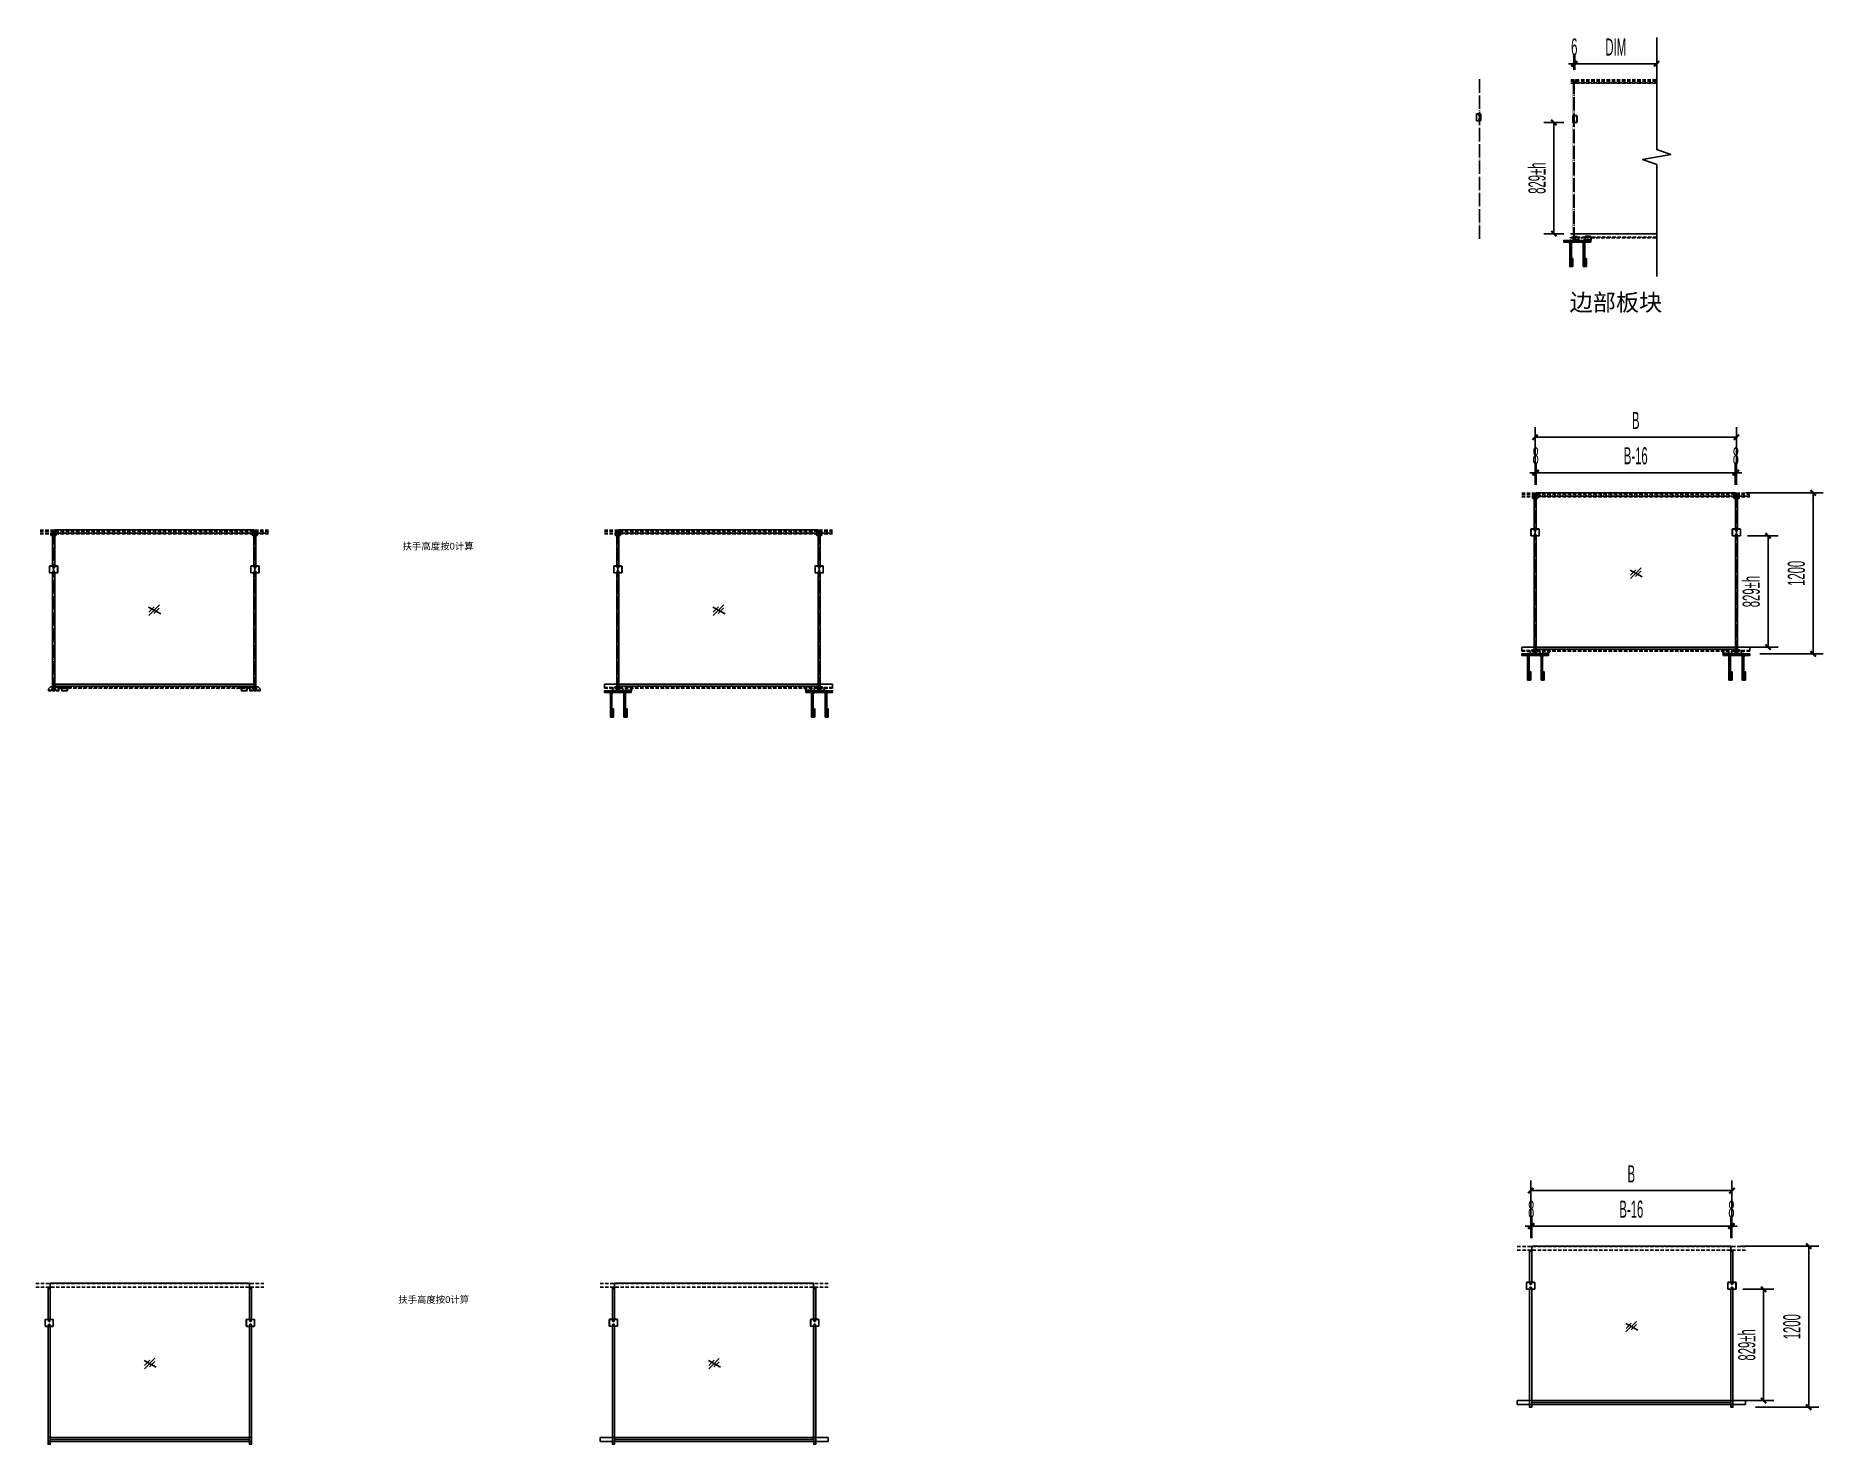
# Model space of a CAD drawing. Header units: millimetres. Extents: x 1713 to 15033, y -4763 to 5733.
import ezdxf

# ---------------------------------------------------------------- set-up
doc = ezdxf.new("R2010")
doc.units = ezdxf.units.MM
for name, pattern in [('CENTER', [2, 1.25, -0.25, 0.25, -0.25]), ('DASH', [0.35, 0.25, -0.1]), ('DASHED', [19.05, 12.7, -6.35]), ('DOTE', [2.42, 2, -0.2, 0.02, -0.2]), ('HIDDEN', [9.525, 6.35, -3.175])]:
    doc.linetypes.add(name, pattern=pattern)
for name, color, linetype in [('@F03_Section_Glass', 4, 'Continuous'), ('@F05_Section_Steel', 24, 'Continuous'), ('@F09_Submate', 8, 'Continuous'), ('@F19_DIM', 7, 'Continuous'), ('CL', 7, 'CENTER'), ('DIM', 8, 'Continuous'), ('F06_Section_Steel', 24, 'Continuous'), ('F25_Stru_Fill', 252, 'Continuous'), ('F57_Sign', 240, 'Continuous'), ('F58_Dote', 1, 'DOTE'), ('pj', 4, 'Continuous'), ('PUB_TEXT', 7, 'Continuous'), ('SC', 6, 'Continuous'), ('WELD', 8, 'Continuous'), ('XX', 6, 'DASHED'), ('ZX', 1, 'CENTER'), ('图框', 7, 'Continuous')]:
    doc.layers.add(name, color=color, linetype=linetype)
doc.layers.add('JY-11填充层', color=8, linetype='Continuous', lineweight=5)
doc.layers.add('虚线', color=6, linetype='HIDDEN', lineweight=13)
doc.styles.add('_TCH_DIM_T3', font='hztxt_e.shx', dxfattribs={"width": 0.494118, "bigfont": 'hztxt.shx'})
doc.styles.get("Standard").update_dxf_attribs({"font": 'arial.ttf'})
doc.styles.add('黑体', font='')
doc.styles.get('黑体').set_extended_font_data('NSimSun')
doc.dimstyles.new('_TCH_ARCH&&50', dxfattribs={"dimtxt": 127.5, "dimasz": 40, "dimexe": 75, "dimexo": 75, "dimgap": 61.25, "dimtad": 1, "dimdec": 1, "dimzin": 12, "dimdsep": 46, "dimtxsty": '_TCH_DIM_T3', "dimblk": 'ARCHTICK', "dimcen": 0.09, "dimclrt": 7, "dimazin": 2, "dimtfac": 1, "dimtdec": 1, "dimtix": 1, "dimtmove": 2, "dimatfit": 3, "dimldrblk": 'ARCHTICK', "dimfxl": 50, "dimtolj": 1, "dimtzin": 0, "dimarcsym": 0})
pattern_1 = [(45, (-65008.453, 15002.4512), (-1.122532015, 1.122532015), []), (135, (-65008.453, 15002.4512), (-1.122532015, -1.122532015), [])]

msp = doc.modelspace()

# ---------------------------------------------------------------- texts
at = {"char_height": 50, "attachment_point": 1}
for insert in [(4446.9, 1954.11), (4413.69, -3660.07)]:
    msp.add_mtext_dynamic_manual_height_columns('{\\fSimSun|b0|i0|c134|p2;扶手高度按}0{\\fSimSun|b0|i0|c134|p2;计算}', width=962.4227, gutter_width=12.5, heights=[0], dxfattribs=dict(at, insert=insert))
at = {"layer": 'PUB_TEXT', "style": '黑体'}
msp.add_text('边部板块', height=126.582, dxfattribs=at).set_placement((13142.81, 3682.64))

# ---------------------------------------------------------------- blocks, each defined once
blk = doc.blocks.new('Railing_B_A$C2D332B79')
at = {"layer": 'DIM'}
for p, q in [((0, 280), (399, 58)), ((10, 110), (185, 286)), ((176, 65), (352, 241))]:
    blk.add_line(p, q, dxfattribs=at)
at = {"layer": 'DIM', "linetype": 'DASHED', "ltscale": 450}
blk.add_line((7, 0), (358, 351), dxfattribs=at)
blk = doc.blocks.new('Railing_B_YM02-V')
at = {"layer": 'F06_Section_Steel'}
h = blk.add_hatch(dxfattribs=at)
h.set_pattern_fill('ANSI37', color=4, style=0)
h.set_pattern_definition(pattern_1)
h.paths.add_polyline_path([(0, 66), (0, 50), (2, 50), (2, 56), (10, 56), (10, 57)])
h.paths.add_polyline_path([(12, 64), (12, 56), (20, 56)])
h.paths.add_polyline_path([(12, 57), (10, 57), (10, 56), (12, 56)])
h.paths.add_polyline_path([(12, 44), (10, 44), (10, 43), (12, 43)])
h.paths.add_polyline_path([(10, 43), (10, 44), (2, 44), (2, 50), (0, 50), (0, 34)])
h.paths.add_polyline_path([(20, 44), (12, 44), (12, 36)])
h = blk.add_hatch(dxfattribs=at)
h.set_pattern_fill('ANSI37', color=4, style=0)
h.set_pattern_definition(pattern_1)
h.paths.add_polyline_path([(0, -66), (0, -50), (2, -50), (2, -56), (10, -56), (10, -57)])
h.paths.add_polyline_path([(12, -64), (12, -56), (20, -56)])
h.paths.add_polyline_path([(12, -57), (10, -57), (10, -56), (12, -56)])
h.paths.add_polyline_path([(12, -44), (10, -44), (10, -43), (12, -43)])
h.paths.add_polyline_path([(10, -43), (10, -44), (2, -44), (2, -50), (0, -50), (0, -34)])
h.paths.add_polyline_path([(20, -44), (12, -44), (12, -36)])
at = {"layer": 'F06_Section_Steel', "color": 4}
for p, q in [((10, 57), (0, 66)), ((10, 43), (0, 34)), ((12, 57), (10, 57)), ((10, 57), (10, 56)), ((10, 43), (10, 44)), ((12, 43), (10, 43)), ((12, 64), (20, 56)), ((12, 36), (20, 44)), ((10, -43), (0, -34)), ((10, -57), (0, -66)), ((12, -43), (10, -43)), ((10, -43), (10, -44)), ((10, -57), (10, -56)), ((12, -57), (10, -57)), ((12, -36), (20, -44)), ((12, -64), (20, -56))]:
    blk.add_line(p, q, dxfattribs=at)
at = {"layer": 'F06_Section_Steel'}
for points in [[(12, -100), (12, 100), (0, 100), (0, -100)], [(195, 44), (2, 44), (2, 56), (195, 56), (195, 44)], [(195, 68), (135, 68), (135, 56), (195, 56), (195, 68)], [(195, -44), (2, -44), (2, -56), (195, -56), (195, -44)], [(195, -32), (135, -32), (135, -44), (195, -44), (195, -32)]]:
    blk.add_lwpolyline(points, close=True, dxfattribs=at)
at = {"layer": 'F58_Dote', "ltscale": 50}
for p, q in [((200, 50), (-7, 50)), ((200, -50), (-7, -50))]:
    blk.add_line(p, q, dxfattribs=at)
blk = doc.blocks.new('*U17')
at = {"layer": 'JY-11填充层'}
for centre, end in [((4, 0), 180), ((8, 0), 120), ((12, 0), 120), ((16, 0), 120), ((20, 0), 120), ((24, 0), 120)]:
    blk.add_arc(centre, 4, 0, end, dxfattribs=at)
blk = doc.blocks.new('*U8')
at = {"layer": 'JY-11填充层'}
for centre, end in [((4, 0), 180), ((8, 0), 120), ((12, 0), 120), ((16, 0), 120), ((20, 0), 120), ((24, 0), 120), ((28, 0), 120), ((32, 0), 120), ((36, 0), 120)]:
    blk.add_arc(centre, 4, 0, end, dxfattribs=at)
blk = doc.blocks.new('Railing_B_30角钢（平面）')
at = {"layer": '@F05_Section_Steel', "elevation": 0}
for points in [[(171496, -73616), (171496, -73586), (171456, -73586), (171456, -73616), (171496, -73616)], [(171496, -73612), (171496, -73612), (171456, -73612)]]:
    blk.add_lwpolyline(points, dxfattribs=at)
at = {"layer": 'JY-11填充层', "rotation": 90}
blk.add_blockref('*U17', (171456, -73614, 0), dxfattribs=at)
at = {"layer": 'JY-11填充层'}
blk.add_blockref('*U8', (171456, -73586, 0), dxfattribs=at)
at = {"layer": 'JY-11填充层', "xscale": -1, "rotation": 270}
blk.add_blockref('*U17', (171496, -73614, 0), dxfattribs=at)
blk = doc.blocks.new('Railing_B_肋板')
at = {"layer": '@F05_Section_Steel', "elevation": 0}
blk.add_lwpolyline([(-135354, 59080), (-135374, 59080), (-135374, 59095), (-135359, 59110), (-135344, 59110), (-135344, 59090)], close=True, dxfattribs=at)
at = {"layer": 'WELD'}
for centre, start, end in [((-135370, 59080, 0), 60, 180), ((-135366, 59080, 0), 60, 180), ((-135366, 59080, 0), 120, 180), ((-135362, 59080, 0), 60, 180), ((-135362, 59080, 0), 120, 180), ((-135358, 59080, 0), 60, 180), ((-135358, 59080, 0), 120, 180), ((-135354, 59080, 0), 60, 180), ((-135354, 59080, 0), 120, 180), ((-135350, 59080, 0), 90, 180), ((-135350, 59080, 0), 120, 180), ((-135344, 59106, 0), 90, 210), ((-135344, 59102, 0), 90, 210), ((-135344, 59098, 0), 90, 210), ((-135344, 59094, 0), 90, 210), ((-135344, 59090, 0), 90, 210), ((-135344, 59086, 0), 90, 180), ((-135344, 59102, 0), 90, 150), ((-135344, 59098, 0), 90, 150), ((-135344, 59094, 0), 90, 150), ((-135344, 59090, 0), 90, 150), ((-135344, 59086, 0), 90, 150)]:
    blk.add_arc(centre, 4, start, end, dxfattribs=at)
blk = doc.blocks.new('Railing_B_m5x12rhs')
at = {"layer": 'CL'}
blk.add_line((0, -13), (0, 5), dxfattribs=at)
at = {"layer": 'SC', "color": 6, "linetype": 'HIDDEN', "ltscale": 0.3}
for p, q in [((-2, -10), (-2, -11)), ((2, -10), (2, -11))]:
    blk.add_line(p, q, dxfattribs=at)
at = {"layer": 'SC', "color": 6, "linetype": 'Continuous', "ltscale": 0.3}
blk.add_lwpolyline([(4, 1, 0.338208), (3, 3, 0.133928), (-3, 3, 0.338208), (-4, 1), (-4, 0), (4, 0)], format="xyb", close=True, dxfattribs=at)
at = {"layer": 'SC', "color": 8, "linetype": 'HIDDEN', "ltscale": 0.3}
blk.add_lwpolyline([(3, 3), (3, 2), (2, 2), (2, 2), (2, 2), (1, 2), (1, 2), (1, 2), (1, 2), (1, 2), (1, 2), (1, 2), (1, 2), (1, 2), (1, 1), (1, 1), (1, 1), (0, 1), (0, 1), (0, 1), (0, 1), (0, 1), (0, 1), (0, 1), (-1, 1), (-1, 1), (-1, 1), (-1, 2), (-1, 2), (-1, 2), (-1, 2), (-1, 2), (-1, 2), (-1, 2), (-1, 2), (-1, 2), (-2, 2), (-2, 2), (-2, 2), (-3, 2), (-3, 3)], dxfattribs=at)
at = {"layer": 'SC', "color": 6, "linetype": 'HIDDEN', "ltscale": 0.3}
for points in [[(-2, 0), (-2, -11), (2, -11), (2, 0)], [(-2, 0), (-2, -10), (2, -10), (2, 0)]]:
    blk.add_lwpolyline(points, dxfattribs=at)
blk = doc.blocks.new('*U11')
at = {"layer": 'pj'}
for p, q in [((-2, 0), (-2, -1)), ((-3, -1), (2, 0)), ((-3, -1), (2, 0)), ((-2, -1), (-3, -1)), ((-3, -1), (-3, -1)), ((-3, -1), (-2, -1)), ((-2, -1), (-3, -2)), ((-3, -2), (2, -1)), ((-3, -2), (2, -1)), ((-2, -3), (-3, -2)), ((-3, -2), (-3, -2)), ((-3, -2), (-2, -2)), ((-3, -2), (-3, -2)), ((-3, -2), (-2, -2)), ((-3, -2), (2, -2)), ((-3, -2), (2, -2)), ((-3, -3), (-3, -3)), ((-2, -3), (-3, -3)), ((-3, -3), (2, -3)), ((-3, -3), (2, -3)), ((-3, -3), (-2, -3)), ((-3, -4), (-3, -4)), ((-2, -4), (-3, -4)), ((-3, -4), (2, -4)), ((-3, -4), (2, -4)), ((-3, -4), (-2, -4)), ((-3, -5), (2, -4)), ((-3, -5), (2, -4)), ((-3, -5), (-3, -5)), ((-2, -5), (-3, -5)), ((-3, -5), (-2, -5)), ((-3, -6), (2, -5)), ((-3, -6), (2, -5)), ((-3, -6), (-2, -5)), ((-3, -6), (-3, -6)), ((-2, -6), (-3, -6)), ((-3, -6), (-3, -6)), ((-2, -7), (-3, -6)), ((-3, -6), (2, -6)), ((-3, -6), (2, -6)), ((-3, -6), (-2, -6)), ((-3, -7), (-3, -7)), ((-2, -7), (-3, -7)), ((-3, -7), (2, -7)), ((-3, -7), (2, -7)), ((-3, -7), (-2, -7)), ((-3, -8), (-3, -8)), ((-2, -8), (-3, -8)), ((-3, -8), (2, -8)), ((-3, -8), (2, -8)), ((-3, -8), (-2, -8)), ((-3, -9), (2, -8)), ((-3, -9), (2, -8)), ((-3, -9), (-3, -9)), ((-2, -9), (-3, -9)), ((-3, -9), (-2, -9)), ((-3, -10), (2, -9)), ((-3, -10), (2, -9)), ((-3, -10), (-2, -9)), ((-3, -10), (-3, -10)), ((-2, -10), (-3, -10)), ((-3, -10), (-3, -10)), ((-2, -11), (-3, -10)), ((-3, -10), (2, -10)), ((-3, -10), (2, -10)), ((-3, -10), (-2, -10)), ((-3, -11), (-3, -11)), ((-2, -11), (-3, -11)), ((-3, -11), (2, -11)), ((-3, -11), (2, -11)), ((-3, -11), (-2, -11)), ((-3, -12), (-3, -12)), ((-2, -12), (-3, -12)), ((-3, -12), (2, -12)), ((-3, -12), (2, -12)), ((-3, -12), (-2, -12)), ((-3, -13), (2, -12)), ((-3, -13), (2, -12)), ((-3, -13), (-3, -13)), ((-2, -13), (-3, -13)), ((-3, -13), (-2, -13)), ((-3, -14), (2, -13)), ((-3, -14), (2, -13)), ((-3, -14), (-2, -13)), ((-2, -15), (-3, -14)), ((-3, -14), (-3, -14)), ((-3, -14), (-2, -14)), ((-3, -14), (2, -14)), ((-3, -14), (2, -14)), ((-3, -14), (-3, -14)), ((-2, -14), (-3, -14)), ((-2, -15), (-3, -15)), ((-3, -15), (-3, -15)), ((-3, -15), (-2, -15)), ((-3, -15), (2, -15)), ((-3, -15), (2, -15)), ((-2, -16), (-3, -16)), ((-3, -16), (-3, -16)), ((-3, -16), (-2, -16)), ((-3, -16), (2, -16)), ((-3, -16), (2, -16)), ((-3, -17), (2, -16)), ((-3, -17), (2, -16)), ((-2, -17), (-3, -17)), ((-3, -17), (-3, -17)), ((-3, -17), (-2, -17)), ((-2, -1), (2, 0)), ((-2, -1), (-2, -1)), ((-2, -1), (2, -1)), ((-2, -1), (2, -1)), ((-2, -2), (2, -1)), ((-2, -2), (-2, -2)), ((-2, -2), (-2, -2)), ((-2, -2), (2, -2)), ((-2, -3), (2, -2)), ((-2, -3), (2, -3)), ((-2, -3), (2, -3)), ((-2, -3), (-2, -3)), ((-2, -3), (-2, -3)), ((-2, -4), (2, -3)), ((-2, -3), (-2, -4)), ((-2, -4), (2, -4)), ((-2, -4), (-2, -4)), ((-2, -5), (2, -4)), ((-2, -4), (-2, -4)), ((-2, -5), (-2, -4)), ((-2, -5), (2, -5)), ((-2, -6), (2, -5)), ((-2, -5), (2, -5)), ((-2, -5), (-2, -5)), ((-2, -5), (-2, -5)), ((-2, -7), (2, -6)), ((-2, -6), (2, -6)), ((-2, -6), (-2, -6)), ((-2, -6), (-2, -6)), ((-2, -7), (2, -7)), ((-2, -7), (2, -7)), ((-2, -7), (-2, -7)), ((-2, -7), (-2, -7)), ((-2, -8), (2, -7)), ((-2, -7), (-2, -8)), ((-2, -8), (2, -8)), ((-2, -8), (-2, -8)), ((-2, -9), (2, -8)), ((-2, -8), (-2, -8)), ((-2, -9), (-2, -8)), ((-2, -9), (2, -9)), ((-2, -10), (2, -9)), ((-2, -9), (2, -9)), ((-2, -9), (-2, -9)), ((-2, -9), (-2, -9)), ((-2, -11), (2, -10)), ((-2, -10), (2, -10)), ((-2, -10), (-2, -10)), ((-2, -10), (-2, -10)), ((-2, -11), (2, -11)), ((-2, -11), (2, -11)), ((-2, -11), (-2, -11)), ((-2, -11), (-2, -11)), ((-2, -12), (2, -11)), ((-2, -11), (-2, -12)), ((-2, -12), (2, -12)), ((-2, -12), (-2, -12)), ((-2, -13), (2, -12)), ((-2, -12), (-2, -12)), ((-2, -13), (-2, -12)), ((-2, -13), (2, -13)), ((-2, -14), (2, -13)), ((-2, -13), (2, -13)), ((-2, -13), (-2, -13)), ((-2, -13), (-2, -13)), ((-2, -14), (-2, -14)), ((-2, -14), (2, -14)), ((-2, -15), (2, -14)), ((-2, -15), (-2, -15)), ((-2, -15), (-2, -16)), ((-2, -15), (-2, -15)), ((-2, -15), (2, -15)), ((-2, -16), (2, -15)), ((-2, -15), (2, -15)), ((-2, -16), (-2, -16)), ((-2, -17), (2, -16)), ((-2, -16), (2, -16)), ((-2, -17), (-2, -16)), ((-2, -17), (2, -17)), ((2, -17), (-2, -17)), ((-2, -17), (-2, -17)), ((-1, -17), (2, -17)), ((2, 0), (2, 0)), ((2, 0), (2, 0)), ((2, 0), (2, 0)), ((2, 0), (2, -1)), ((2, -1), (2, -1)), ((2, -1), (2, -1)), ((2, -1), (2, -1)), ((2, -1), (2, -1)), ((2, -1), (2, -2)), ((2, -2), (2, -2)), ((2, -2), (2, -2)), ((2, -2), (2, -2)), ((2, -2), (2, -2)), ((2, -3), (2, -2)), ((2, -2), (2, -2)), ((2, -3), (2, -3)), ((2, -3), (2, -3)), ((2, -3), (2, -3)), ((2, -4), (2, -3)), ((2, -3), (2, -3)), ((2, -3), (2, -3)), ((2, -4), (2, -4)), ((2, -4), (2, -4)), ((2, -4), (2, -4)), ((2, -4), (2, -4)), ((2, -5), (2, -4)), ((2, -4), (2, -4)), ((2, -4), (2, -4)), ((2, -5), (2, -5)), ((2, -5), (2, -5)), ((2, -5), (2, -5)), ((2, -5), (2, -5)), ((2, -5), (2, -5)), ((2, -5), (2, -6)), ((2, -6), (2, -6)), ((2, -6), (2, -6)), ((2, -6), (2, -6)), ((2, -6), (2, -6)), ((2, -7), (2, -6)), ((2, -6), (2, -6)), ((2, -7), (2, -7)), ((2, -7), (2, -7)), ((2, -7), (2, -7)), ((2, -8), (2, -7)), ((2, -7), (2, -7)), ((2, -7), (2, -7)), ((2, -8), (2, -8)), ((2, -8), (2, -8)), ((2, -8), (2, -8)), ((2, -8), (2, -8)), ((2, -9), (2, -8)), ((2, -8), (2, -8)), ((2, -8), (2, -8)), ((2, -9), (2, -9)), ((2, -9), (2, -9)), ((2, -9), (2, -9)), ((2, -9), (2, -9)), ((2, -9), (2, -9)), ((2, -9), (2, -10)), ((2, -10), (2, -10)), ((2, -10), (2, -10)), ((2, -10), (2, -10)), ((2, -10), (2, -10)), ((2, -11), (2, -10)), ((2, -10), (2, -10)), ((2, -11), (2, -11)), ((2, -11), (2, -11)), ((2, -11), (2, -11)), ((2, -12), (2, -11)), ((2, -11), (2, -11)), ((2, -11), (2, -11)), ((2, -12), (2, -12)), ((2, -12), (2, -12)), ((2, -12), (2, -12)), ((2, -12), (2, -12)), ((2, -13), (2, -12)), ((2, -12), (2, -12)), ((2, -12), (2, -12)), ((2, -14), (2, -13)), ((2, -13), (2, -13)), ((2, -13), (2, -13)), ((2, -13), (2, -13)), ((2, -13), (2, -13)), ((2, -13), (2, -13)), ((2, -14), (2, -14)), ((2, -14), (2, -14)), ((2, -14), (2, -14)), ((2, -14), (2, -14)), ((2, -14), (2, -15)), ((2, -15), (2, -15)), ((2, -15), (2, -15)), ((2, -15), (2, -15)), ((2, -15), (2, -15)), ((2, -15), (2, -16)), ((2, -16), (2, -16)), ((2, -16), (2, -16)), ((2, -16), (2, -16)), ((2, -17), (2, -16)), ((2, -16), (2, -16)), ((2, -16), (2, -16)), ((2, -16), (2, -16)), ((2, -17), (2, -17)), ((2, -17), (2, -17)), ((2, -17), (2, -17)), ((2, -17), (2, -17))]:
    blk.add_line(p, q, dxfattribs=at)
blk.add_lwpolyline([(-5, 2), (-5, 0), (5, 0), (5, 2, 0.148437), (0, 4), (0, 3), (0, 3), (0, 4, 0.148437)], format="xyb", close=True, dxfattribs=at)
at = {"layer": 'ZX', "ltscale": 0.1}
blk.add_line((0, 5), (0, -18), dxfattribs=at)
blk = doc.blocks.new('*U10')
at = {"layer": 'JY-11填充层'}
for centre, end in [((4, 0), 180), ((8, 0), 120), ((12, 0), 120), ((16, 0), 120), ((20, 0), 120)]:
    blk.add_arc(centre, 4, 0, end, dxfattribs=at)
blk = doc.blocks.new('_ArchTick')
at = {"color": 0, "linetype": 'ByBlock', "const_width": 0.4}
blk.add_lwpolyline([(-0.5, -0.5), (0.5, 0.5)], dxfattribs=at)
blk = doc.blocks.new('*D12')
at = {"layer": '@F19_DIM', "color": 0, "lineweight": -2, "transparency": 16777216}
for p, q in [((12886, 2386), (12886, 2552)), ((12894, 2386), (12894, 2552)), ((12886, 2477), (12846, 2477)), ((12886, 2477), (12894, 2477)), ((12894, 2477), (12934, 2477))]:
    blk.add_line(p, q, dxfattribs=at)
at = {"layer": 'Defpoints', "color": 0, "transparency": 16777216}
for p in [(12894, 2477), (12886, 2311), (12894, 2311)]:
    blk.add_point(p, dxfattribs=at)
at = {"layer": '@F19_DIM', "color": 0, "lineweight": -2, "transparency": 16777216, "xscale": 40, "yscale": 40, "zscale": 40}
blk.add_blockref('_ArchTick', (12886, 2477), dxfattribs=at)
at = {"layer": '@F19_DIM', "color": 0, "lineweight": -2, "transparency": 16777216, "xscale": 40, "yscale": 40, "zscale": 40, "rotation": 180}
blk.add_blockref('_ArchTick', (12894, 2477), dxfattribs=at)
at = {"layer": '@F19_DIM', "color": 7, "transparency": 16777216, "insert": (12890, 2602), "char_height": 127.5, "attachment_point": 5, "style": '_TCH_DIM_T3'}
blk.add_mtext('\\A1;8', dxfattribs=at)
blk = doc.blocks.new('*D13')
at = {"layer": '@F19_DIM', "color": 0, "lineweight": -2, "transparency": 16777216}
for p, q in [((12894, 2386), (12894, 2552)), ((14378, 2386), (14378, 2552)), ((12894, 2477), (14378, 2477))]:
    blk.add_line(p, q, dxfattribs=at)
at = {"layer": 'Defpoints', "color": 0, "transparency": 16777216}
for p in [(14378, 2477), (12894, 2311), (14378, 2311)]:
    blk.add_point(p, dxfattribs=at)
at = {"layer": '@F19_DIM', "color": 0, "lineweight": -2, "transparency": 16777216, "xscale": 40, "yscale": 40, "zscale": 40, "rotation": 180}
blk.add_blockref('_ArchTick', (12894, 2477), dxfattribs=at)
at = {"layer": '@F19_DIM', "color": 0, "lineweight": -2, "transparency": 16777216, "xscale": 40, "yscale": 40, "zscale": 40}
blk.add_blockref('_ArchTick', (14378, 2477), dxfattribs=at)
at = {"layer": '@F19_DIM', "color": 7, "transparency": 16777216, "insert": (13636, 2602), "char_height": 127.5, "attachment_point": 5, "style": '_TCH_DIM_T3'}
blk.add_mtext('\\A1;B-16', dxfattribs=at)
blk = doc.blocks.new('*D14')
at = {"layer": '@F19_DIM', "color": 0, "lineweight": -2, "transparency": 16777216}
for p, q in [((14378, 2386), (14378, 2552)), ((14386, 2386), (14386, 2552)), ((14378, 2477), (14338, 2477)), ((14378, 2477), (14386, 2477)), ((14386, 2477), (14426, 2477))]:
    blk.add_line(p, q, dxfattribs=at)
at = {"layer": 'Defpoints', "color": 0, "transparency": 16777216}
for p in [(14386, 2477), (14378, 2311), (14386, 2311)]:
    blk.add_point(p, dxfattribs=at)
at = {"layer": '@F19_DIM', "color": 0, "lineweight": -2, "transparency": 16777216, "xscale": 40, "yscale": 40, "zscale": 40}
blk.add_blockref('_ArchTick', (14378, 2477), dxfattribs=at)
at = {"layer": '@F19_DIM', "color": 0, "lineweight": -2, "transparency": 16777216, "xscale": 40, "yscale": 40, "zscale": 40, "rotation": 180}
blk.add_blockref('_ArchTick', (14386, 2477), dxfattribs=at)
at = {"layer": '@F19_DIM', "color": 7, "transparency": 16777216, "insert": (14382, 2602), "char_height": 127.5, "attachment_point": 5, "style": '_TCH_DIM_T3'}
blk.add_mtext('\\A1;8', dxfattribs=at)
blk = doc.blocks.new('*D15')
at = {"layer": '@F19_DIM', "color": 0, "lineweight": -2, "transparency": 16777216}
for p, q in [((14469, 2006), (14697, 2006)), ((14622, 1177), (14622, 2006)), ((14469, 1177), (14697, 1177))]:
    blk.add_line(p, q, dxfattribs=at)
at = {"layer": 'Defpoints', "color": 0, "transparency": 16777216}
for p in [(14394, 2006), (14622, 2006), (14394, 1177)]:
    blk.add_point(p, dxfattribs=at)
at = {"layer": '@F19_DIM', "color": 0, "lineweight": -2, "transparency": 16777216, "xscale": 40, "yscale": 40, "zscale": 40}
for p, rotation in [((14622, 2006), 90), ((14622, 1177), 270)]:
    blk.add_blockref('_ArchTick', p, dxfattribs=dict(at, rotation=rotation))
at = {"layer": '@F19_DIM', "color": 7, "transparency": 16777216, "insert": (14497, 1591), "char_height": 127.5, "attachment_point": 5, "rotation": 90, "style": '_TCH_DIM_T3'}
blk.add_mtext('\\A1;829±h', dxfattribs=at)
blk = doc.blocks.new('*D16')
at = {"layer": '@F19_DIM', "color": 0, "lineweight": -2, "transparency": 16777216}
for p, q in [((12886, 2399), (12886, 2816)), ((14386, 2399), (14386, 2816)), ((12886, 2741), (14386, 2741))]:
    blk.add_line(p, q, dxfattribs=at)
at = {"layer": 'Defpoints', "color": 0, "transparency": 16777216}
for p in [(14386, 2741), (12886, 2324), (14386, 2324)]:
    blk.add_point(p, dxfattribs=at)
at = {"layer": '@F19_DIM', "color": 0, "lineweight": -2, "transparency": 16777216, "xscale": 40, "yscale": 40, "zscale": 40, "rotation": 180}
blk.add_blockref('_ArchTick', (12886, 2741), dxfattribs=at)
at = {"layer": '@F19_DIM', "color": 0, "lineweight": -2, "transparency": 16777216, "xscale": 40, "yscale": 40, "zscale": 40}
blk.add_blockref('_ArchTick', (14386, 2741), dxfattribs=at)
at = {"layer": '@F19_DIM', "color": 7, "transparency": 16777216, "insert": (13636, 2866), "char_height": 127.5, "attachment_point": 5, "style": '_TCH_DIM_T3'}
blk.add_mtext('\\A1;B', dxfattribs=at)
blk = doc.blocks.new('*D18')
at = {"layer": '@F19_DIM', "color": 0, "lineweight": -2, "transparency": 16777216}
for p, q in [((13100, 5087), (12951, 5087)), ((13026, 4258), (13026, 5087)), ((13100, 4258), (12951, 4258))]:
    blk.add_line(p, q, dxfattribs=at)
at = {"layer": 'Defpoints', "color": 0, "transparency": 16777216}
for p in [(13026, 5087), (13175, 5087), (13175, 4258)]:
    blk.add_point(p, dxfattribs=at)
at = {"layer": '@F19_DIM', "color": 0, "lineweight": -2, "transparency": 16777216, "xscale": 40, "yscale": 40, "zscale": 40}
for p, rotation in [((13026, 5087), 90), ((13026, 4258), 270)]:
    blk.add_blockref('_ArchTick', p, dxfattribs=dict(at, rotation=rotation))
at = {"layer": '@F19_DIM', "color": 7, "transparency": 16777216, "insert": (12901, 4672), "char_height": 127.5, "attachment_point": 5, "rotation": 90, "style": '_TCH_DIM_T3'}
blk.add_mtext('\\A1;829±h', dxfattribs=at)
blk = doc.blocks.new('*D19')
at = {"layer": '@F19_DIM', "color": 0, "lineweight": -2, "transparency": 16777216}
for p, q in [((13175, 5480), (13175, 5599)), ((13181, 5480), (13181, 5599)), ((13175, 5524), (13135, 5524)), ((13175, 5524), (13181, 5524)), ((13181, 5524), (13221, 5524))]:
    blk.add_line(p, q, dxfattribs=at)
at = {"layer": 'Defpoints', "color": 0, "transparency": 16777216}
for p in [(13181, 5524), (13175, 5405), (13181, 5405)]:
    blk.add_point(p, dxfattribs=at)
at = {"layer": '@F19_DIM', "color": 0, "lineweight": -2, "transparency": 16777216, "xscale": 40, "yscale": 40, "zscale": 40}
blk.add_blockref('_ArchTick', (13175, 5524), dxfattribs=at)
at = {"layer": '@F19_DIM', "color": 0, "lineweight": -2, "transparency": 16777216, "xscale": 40, "yscale": 40, "zscale": 40, "rotation": 180}
blk.add_blockref('_ArchTick', (13181, 5524), dxfattribs=at)
at = {"layer": '@F19_DIM', "color": 7, "transparency": 16777216, "insert": (13178, 5649), "char_height": 127.5, "attachment_point": 5, "style": '_TCH_DIM_T3'}
blk.add_mtext('\\A1;6', dxfattribs=at)
blk = doc.blocks.new('*D20')
at = {"layer": '@F19_DIM', "color": 0, "lineweight": -2, "transparency": 16777216}
for p, q in [((13181, 5480), (13181, 5599)), ((13792, 5480), (13792, 5599)), ((13181, 5524), (13792, 5524))]:
    blk.add_line(p, q, dxfattribs=at)
at = {"layer": 'Defpoints', "color": 0, "transparency": 16777216}
for p in [(13792, 5524), (13181, 5405), (13792, 5405)]:
    blk.add_point(p, dxfattribs=at)
at = {"layer": '@F19_DIM', "color": 0, "lineweight": -2, "transparency": 16777216, "xscale": 40, "yscale": 40, "zscale": 40, "rotation": 180}
blk.add_blockref('_ArchTick', (13181, 5524), dxfattribs=at)
at = {"layer": '@F19_DIM', "color": 0, "lineweight": -2, "transparency": 16777216, "xscale": 40, "yscale": 40, "zscale": 40}
blk.add_blockref('_ArchTick', (13792, 5524), dxfattribs=at)
at = {"layer": '@F19_DIM', "color": 7, "transparency": 16777216, "insert": (13487, 5649), "char_height": 127.5, "attachment_point": 5, "style": '_TCH_DIM_T3'}
blk.add_mtext('\\A1;DIM', dxfattribs=at)
blk = doc.blocks.new('Railing_B5_Guding_Left')
at = {"lineweight": -2, "ltscale": 0.1}
blk.add_lwpolyline([(21, -41), (-5, -41, -0.414214), (-8, -38), (-8, 8, -0.414214), (-5, 11), (21, 11, -0.414214), (24, 8), (24, -38, -0.414214)], format="xyb", close=True, dxfattribs=at)
at = {"layer": 'F25_Stru_Fill', "linetype": 'DASH', "ltscale": 10, "flags": 128}
for points in [[(2, -1), (0, -2), (-2, -1), (-2, 1), (0, 2), (2, 1)], [(2, -31), (0, -32), (-2, -31), (-2, -29), (0, -28), (2, -29)]]:
    blk.add_lwpolyline(points, close=True, dxfattribs=at)
at = {"layer": 'F25_Stru_Fill', "linetype": 'DASH', "ltscale": 10}
for centre, radius in [((0, 0), 6), ((0, 0), 2.31), ((0, -30), 6), ((0, -30), 2.31)]:
    blk.add_circle(centre, radius, dxfattribs=at)
at = {"layer": '虚线', "lineweight": -2, "ltscale": 10}
blk.add_lwpolyline([(21, -40), (-5, -40, -0.414214), (-7, -38), (-7, 8, -0.414214), (-5, 10), (21, 10, -0.414214), (23, 8), (23, -38, -0.414214)], format="xyb", close=True, dxfattribs=at)
blk = doc.blocks.new('Railing_B5_Guding_Right')
at = {"lineweight": -2, "ltscale": 0.1}
blk.add_lwpolyline([(-21, -41), (5, -41, 0.414214), (8, -38), (8, 8, 0.414214), (5, 11), (-21, 11, 0.414214), (-24, 8), (-24, -38, 0.414214)], format="xyb", close=True, dxfattribs=at)
at = {"layer": 'F25_Stru_Fill', "linetype": 'DASH', "ltscale": 10, "flags": 128}
for points in [[(2, -1), (0, -2), (-2, -1), (-2, 1), (0, 2), (2, 1)], [(2, -31), (0, -32), (-2, -31), (-2, -29), (0, -28), (2, -29)]]:
    blk.add_lwpolyline(points, close=True, dxfattribs=at)
at = {"layer": 'F25_Stru_Fill', "linetype": 'DASH', "ltscale": 10}
for centre, radius in [((0, 0), 6), ((0, 0), 2.31), ((0, -30), 6), ((0, -30), 2.31)]:
    blk.add_circle(centre, radius, dxfattribs=at)
at = {"layer": '虚线', "lineweight": -2, "ltscale": 10}
blk.add_lwpolyline([(-21, -40), (5, -40, 0.414214), (7, -38), (7, 8, 0.414214), (5, 10), (-21, 10, 0.414214), (-23, 8), (-23, -38, 0.414214)], format="xyb", close=True, dxfattribs=at)
blk = doc.blocks.new('Railing_B5_Handrail')
at = {"layer": 'XX', "ltscale": 2}
for p, q in [((0, 0), (1700, 0)), ((0, -6), (1700, -6)), ((0, -9), (1700, -9)), ((0, -25), (1700, -25)), ((0, -26), (1700, -26)), ((91, -23, 0), (1700, -23))]:
    blk.add_line(p, q, dxfattribs=at)
blk = doc.blocks.new('Railing_B5_Guding')
at = {"lineweight": -2, "ltscale": 0.1}
blk.add_lwpolyline([(-28, -41), (28, -41, 0.414214), (31, -38), (31, 8, 0.414214), (28, 11), (-28, 11, 0.414214), (-31, 8), (-31, -38, 0.414214)], format="xyb", close=True, dxfattribs=at)
at = {"layer": 'F25_Stru_Fill', "linetype": 'DASH', "ltscale": 10, "flags": 128}
for points in [[(-2, -1), (0, -2), (2, -1), (2, 1), (0, 2), (-2, 1)], [(-2, -31), (0, -32), (2, -31), (2, -29), (0, -28), (-2, -29)]]:
    blk.add_lwpolyline(points, close=True, dxfattribs=at)
at = {"layer": 'F25_Stru_Fill', "linetype": 'DASH', "ltscale": 10}
for centre, radius in [((0, 0), 6), ((0, 0), 2.31), ((0, -30), 6), ((0, -30), 2.31)]:
    blk.add_circle(centre, radius, dxfattribs=at)
at = {"layer": '虚线', "lineweight": -2, "ltscale": 10}
blk.add_lwpolyline([(-28, -40), (28, -40, 0.414214), (30, -38), (30, 8, 0.414214), (28, 10), (-28, 10, 0.414214), (-30, 8), (-30, -38, 0.414214)], format="xyb", close=True, dxfattribs=at)
blk = doc.blocks.new('*U44')
at = {"layer": '@F03_Section_Glass', "elevation": 0}
for points in [[(8, 332), (8, 601), (1492, 601), (1492, 332)], [(1492, 280), (1492, -564), (8, -564), (8, 280)]]:
    blk.add_lwpolyline(points, dxfattribs=at)
at = {"layer": 'F06_Section_Steel', "ltscale": 20}
for p, q in [((25, 571, 0), (-25, 571, 0)), ((1525, 571, 0), (1475, 571, 0))]:
    blk.add_line(p, q, dxfattribs=at)
at = {"layer": 'F06_Section_Steel'}
blk.add_line((-8, -549, 0), (1508, -549, 0), dxfattribs=at)
at = {"layer": 'F06_Section_Steel', "const_width": 1, "elevation": 0}
for points in [[(-25, 560), (25, 560), (25, 575), (-25, 575)], [(1475, 560), (1525, 560), (1525, 575), (1475, 575)]]:
    blk.add_lwpolyline(points, close=True, dxfattribs=at)
at = {"layer": 'F58_Dote', "ltscale": 5}
for p, q in [((-9, 321, 0), (9, 321, 0)), ((-9, 291, 0), (9, 291, 0)), ((1491, 321, 0), (1509, 321, 0)), ((1491, 291, 0), (1509, 291, 0))]:
    blk.add_line(p, q, dxfattribs=at)
at = {"layer": 'F58_Dote', "ltscale": 50}
for points in [[(0, -598), (0, 598)], [(1500, -598), (1500, 598)]]:
    blk.add_lwpolyline(points, dxfattribs=at)
at = {"layer": 'pj', "color": 2}
for p, q in [((8, 561, 0), (-8, 561, 0)), ((1508, 561, 0), (1492, 561, 0))]:
    blk.add_line(p, q, dxfattribs=at)
for points in [[(8, 332), (8, 571), (-8, 571), (-8, 332)], [(1508, 332), (1508, 571), (1492, 571), (1492, 332)], [(-8, 280), (-8, -598), (8, -598), (8, 280)], [(1492, 280), (1492, -598), (1508, -598), (1508, 280)]]:
    blk.add_lwpolyline(points, dxfattribs=at)
at = {"layer": 'XX', "ltscale": 2, "elevation": 0}
for points in [[(1508, -574), (-8, -574)], [(-8, -579), (1508, -579)]]:
    blk.add_lwpolyline(points, dxfattribs=at)
at = {"xscale": -1, "rotation": 180}
for p in [(-15, 569, 0), (-15, 563, 0), (1485, 569, 0), (1485, 563, 0)]:
    blk.add_blockref('*U11', p, dxfattribs=at)
at = {"rotation": 180}
for p in [(15, 569, 0), (15, 563, 0), (1515, 569, 0), (1515, 563, 0)]:
    blk.add_blockref('*U11', p, dxfattribs=at)
for p in [(0, 321, 0), (1500, 321, 0)]:
    blk.add_blockref('Railing_B5_Guding', p)
at = {"layer": '@F09_Submate'}
for p in [(135336, -59678, 0), (136836, -59678, 0)]:
    blk.add_blockref('Railing_B_肋板', p, dxfattribs=at)
at = {"layer": '@F09_Submate', "xscale": -1}
for p in [(-135336, -59678, 0), (-133836, -59678, 0)]:
    blk.add_blockref('Railing_B_肋板', p, dxfattribs=at)
at = {"layer": 'DIM', "color": 8, "ltscale": 20, "xscale": 0.965925806998283, "yscale": 0.965925806998283, "zscale": 0.965925806998283, "rotation": 180.0000042681539}
for p in [(-15, 571, 0), (1485, 571, 0)]:
    blk.add_blockref('Railing_B_m5x12rhs', p, dxfattribs=at)
at = {"layer": 'F57_Sign', "xscale": -1}
for p in [(171556, 73017, 0), (172896, 73017, 0)]:
    blk.add_blockref('Railing_B_30角钢（平面）', p, dxfattribs=at)
at = {"layer": 'JY-11填充层', "extrusion": (0, 0, -1), "zscale": -1}
for p in [(-12, -598, 0), (-1512, -598, 0)]:
    blk.add_blockref('*U10', p, dxfattribs=at)
at = {"layer": '图框', "xscale": 0.2249999999476131, "yscale": 0.2249999999476131, "zscale": 0.2249999999476131}
blk.add_blockref('Railing_B_A$C2D332B79', (708, -37, 0), dxfattribs=at)
blk = doc.blocks.new('*D26')
at = {"color": 0, "lineweight": -2, "transparency": 16777216}
for p, q in [((14453, 2327), (15033, 2327)), ((14958, 2327), (14958, 1127)), ((14561, 1127), (15033, 1127))]:
    blk.add_line(p, q, dxfattribs=at)
at = {"layer": 'Defpoints', "color": 0, "transparency": 16777216}
for p in [(14378, 2327), (14486, 1127, 0), (14958, 1127)]:
    blk.add_point(p, dxfattribs=at)
at = {"color": 0, "lineweight": -2, "transparency": 16777216, "xscale": 40, "yscale": 40, "zscale": 40}
for p, rotation in [((14958, 2327), 90), ((14958, 1127), 270)]:
    blk.add_blockref('_ArchTick', p, dxfattribs=dict(at, rotation=rotation))
at = {"color": 7, "transparency": 16777216, "insert": (14833, 1727), "char_height": 127.5, "attachment_point": 5, "rotation": 90, "style": '_TCH_DIM_T3'}
blk.add_mtext('\\A1;1200', dxfattribs=at)
blk = doc.blocks.new('*D32')
at = {"layer": '@F19_DIM', "color": 0, "lineweight": -2, "transparency": 16777216}
for p, q in [((12853, -3228), (12853, -3062)), ((12861, -3228), (12861, -3062)), ((12853, -3137), (12813, -3137)), ((12853, -3137), (12861, -3137)), ((12861, -3137), (12901, -3137))]:
    blk.add_line(p, q, dxfattribs=at)
at = {"layer": 'Defpoints', "color": 0, "transparency": 16777216}
for p in [(12861, -3137), (12853, -3303), (12861, -3303)]:
    blk.add_point(p, dxfattribs=at)
at = {"layer": '@F19_DIM', "color": 0, "lineweight": -2, "transparency": 16777216, "xscale": 40, "yscale": 40, "zscale": 40}
blk.add_blockref('_ArchTick', (12853, -3137), dxfattribs=at)
at = {"layer": '@F19_DIM', "color": 0, "lineweight": -2, "transparency": 16777216, "xscale": 40, "yscale": 40, "zscale": 40, "rotation": 180}
blk.add_blockref('_ArchTick', (12861, -3137), dxfattribs=at)
at = {"layer": '@F19_DIM', "color": 7, "transparency": 16777216, "insert": (12857, -3012), "char_height": 127.5, "attachment_point": 5, "style": '_TCH_DIM_T3'}
blk.add_mtext('\\A1;8', dxfattribs=at)
blk = doc.blocks.new('*D33')
at = {"layer": '@F19_DIM', "color": 0, "lineweight": -2, "transparency": 16777216}
for p, q in [((12861, -3228), (12861, -3062)), ((14345, -3228), (14345, -3062)), ((12861, -3137), (14345, -3137))]:
    blk.add_line(p, q, dxfattribs=at)
at = {"layer": 'Defpoints', "color": 0, "transparency": 16777216}
for p in [(14345, -3137), (12861, -3303), (14345, -3303)]:
    blk.add_point(p, dxfattribs=at)
at = {"layer": '@F19_DIM', "color": 0, "lineweight": -2, "transparency": 16777216, "xscale": 40, "yscale": 40, "zscale": 40, "rotation": 180}
blk.add_blockref('_ArchTick', (12861, -3137), dxfattribs=at)
at = {"layer": '@F19_DIM', "color": 0, "lineweight": -2, "transparency": 16777216, "xscale": 40, "yscale": 40, "zscale": 40}
blk.add_blockref('_ArchTick', (14345, -3137), dxfattribs=at)
at = {"layer": '@F19_DIM', "color": 7, "transparency": 16777216, "insert": (13603, -3012), "char_height": 127.5, "attachment_point": 5, "style": '_TCH_DIM_T3'}
blk.add_mtext('\\A1;B-16', dxfattribs=at)
blk = doc.blocks.new('*D34')
at = {"layer": '@F19_DIM', "color": 0, "lineweight": -2, "transparency": 16777216}
for p, q in [((14345, -3228), (14345, -3062)), ((14353, -3228), (14353, -3062)), ((14345, -3137), (14305, -3137)), ((14345, -3137), (14353, -3137)), ((14353, -3137), (14393, -3137))]:
    blk.add_line(p, q, dxfattribs=at)
at = {"layer": 'Defpoints', "color": 0, "transparency": 16777216}
for p in [(14353, -3137), (14345, -3303), (14353, -3303)]:
    blk.add_point(p, dxfattribs=at)
at = {"layer": '@F19_DIM', "color": 0, "lineweight": -2, "transparency": 16777216, "xscale": 40, "yscale": 40, "zscale": 40}
blk.add_blockref('_ArchTick', (14345, -3137), dxfattribs=at)
at = {"layer": '@F19_DIM', "color": 0, "lineweight": -2, "transparency": 16777216, "xscale": 40, "yscale": 40, "zscale": 40, "rotation": 180}
blk.add_blockref('_ArchTick', (14353, -3137), dxfattribs=at)
at = {"layer": '@F19_DIM', "color": 7, "transparency": 16777216, "insert": (14349, -3012), "char_height": 127.5, "attachment_point": 5, "style": '_TCH_DIM_T3'}
blk.add_mtext('\\A1;8', dxfattribs=at)
blk = doc.blocks.new('*D35')
at = {"layer": '@F19_DIM', "color": 0, "lineweight": -2, "transparency": 16777216}
for p, q in [((14435, -3608), (14664, -3608)), ((14589, -4437), (14589, -3608)), ((14435, -4437), (14664, -4437))]:
    blk.add_line(p, q, dxfattribs=at)
at = {"layer": 'Defpoints', "color": 0, "transparency": 16777216}
for p in [(14360, -3608), (14589, -3608), (14360, -4437)]:
    blk.add_point(p, dxfattribs=at)
at = {"layer": '@F19_DIM', "color": 0, "lineweight": -2, "transparency": 16777216, "xscale": 40, "yscale": 40, "zscale": 40}
for p, rotation in [((14589, -3608), 90), ((14589, -4437), 270)]:
    blk.add_blockref('_ArchTick', p, dxfattribs=dict(at, rotation=rotation))
at = {"layer": '@F19_DIM', "color": 7, "transparency": 16777216, "insert": (14464, -4023), "char_height": 127.5, "attachment_point": 5, "rotation": 90, "style": '_TCH_DIM_T3'}
blk.add_mtext('\\A1;829±h', dxfattribs=at)
blk = doc.blocks.new('*D36')
at = {"layer": '@F19_DIM', "color": 0, "lineweight": -2, "transparency": 16777216}
for p, q in [((12853, -3215), (12853, -2798)), ((12853, -2873), (14353, -2873)), ((14353, -3215), (14353, -2798))]:
    blk.add_line(p, q, dxfattribs=at)
at = {"layer": 'Defpoints', "color": 0, "transparency": 16777216}
for p in [(14353, -2873), (12853, -3290), (14353, -3290)]:
    blk.add_point(p, dxfattribs=at)
at = {"layer": '@F19_DIM', "color": 0, "lineweight": -2, "transparency": 16777216, "xscale": 40, "yscale": 40, "zscale": 40, "rotation": 180}
blk.add_blockref('_ArchTick', (12853, -2873), dxfattribs=at)
at = {"layer": '@F19_DIM', "color": 0, "lineweight": -2, "transparency": 16777216, "xscale": 40, "yscale": 40, "zscale": 40}
blk.add_blockref('_ArchTick', (14353, -2873), dxfattribs=at)
at = {"layer": '@F19_DIM', "color": 7, "transparency": 16777216, "insert": (13603, -2748), "char_height": 127.5, "attachment_point": 5, "style": '_TCH_DIM_T3'}
blk.add_mtext('\\A1;B', dxfattribs=at)
blk = doc.blocks.new('*U30')
at = {"layer": 'XX', "ltscale": 2}
for p, q in [((0, 0), (1700, 0)), ((0, -26), (1700, -26))]:
    blk.add_line(p, q, dxfattribs=at)
blk = doc.blocks.new('*U42')
at = {"layer": '@F03_Section_Glass', "elevation": 0}
for points in [[(8, 332), (8, 601), (1492, 601), (1492, 332)], [(1492, 280), (1492, -564), (8, -564), (8, 280)]]:
    blk.add_lwpolyline(points, dxfattribs=at)
at = {"layer": 'F06_Section_Steel'}
blk.add_line((-8, -549, 0), (1508, -549, 0), dxfattribs=at)
at = {"layer": 'F06_Section_Steel', "elevation": 0}
blk.add_lwpolyline([(-8, -579), (1508, -579)], dxfattribs=at)
at = {"layer": 'F58_Dote', "ltscale": 5}
for p, q in [((-9, 321, 0), (9, 321, 0)), ((-9, 291, 0), (9, 291, 0)), ((1491, 321, 0), (1509, 321, 0)), ((1491, 291, 0), (1509, 291, 0))]:
    blk.add_line(p, q, dxfattribs=at)
at = {"layer": 'pj', "color": 2}
for p, q in [((8, 561, 0), (-8, 561, 0)), ((1508, 561, 0), (1492, 561, 0))]:
    blk.add_line(p, q, dxfattribs=at)
for points in [[(8, 332), (8, 571), (-8, 571), (-8, 332)], [(1508, 332), (1508, 571), (1492, 571), (1492, 332)], [(-8, 280), (-8, -598), (8, -598), (8, 280)], [(1492, 280), (1492, -598), (1508, -598), (1508, 280)]]:
    blk.add_lwpolyline(points, dxfattribs=at)
for p in [(0, 321, 0), (1500, 321, 0)]:
    blk.add_blockref('Railing_B5_Guding', p)
at = {"layer": '图框', "xscale": 0.2249999999476131, "yscale": 0.2249999999476131, "zscale": 0.2249999999476131}
blk.add_blockref('Railing_B_A$C2D332B79', (708, -37, 0), dxfattribs=at)
blk = doc.blocks.new('*D37')
at = {"color": 0, "lineweight": -2, "transparency": 16777216}
for p, q in [((14420, -3287), (15000, -3287)), ((14925, -3287), (14925, -4487)), ((14528, -4487), (15000, -4487))]:
    blk.add_line(p, q, dxfattribs=at)
at = {"layer": 'Defpoints', "color": 0, "transparency": 16777216}
for p in [(14345, -3287), (14453, -4487, 0), (14925, -4487)]:
    blk.add_point(p, dxfattribs=at)
at = {"color": 0, "lineweight": -2, "transparency": 16777216, "xscale": 40, "yscale": 40, "zscale": 40}
for p, rotation in [((14925, -3287), 90), ((14925, -4487), 270)]:
    blk.add_blockref('_ArchTick', p, dxfattribs=dict(at, rotation=rotation))
at = {"color": 7, "transparency": 16777216, "insert": (14800, -3887), "char_height": 127.5, "attachment_point": 5, "rotation": 90, "style": '_TCH_DIM_T3'}
blk.add_mtext('\\A1;1200', dxfattribs=at)

# ---------------------------------------------------------------- dimensions: what is measured, and where the dimension line sits
for base, p1, p2, picture, middle in [((14958.24, 1126.99), (14378.2, 2326.99), (14486.2, 1126.99, 0), '*D26', (14833.24, 1726.99)), ((14925.03, -4487.19), (14344.99, -3287.19), (14452.99, -4487.19, 0), '*D37', (14800.03, -3887.19))]:
    dim = msp.add_linear_dim(base=base, p1=p1, p2=p2, angle=90, dimstyle='_TCH_ARCH&&50')
    dim.commit()
    dim.dimension.update_dxf_attribs({"geometry": picture, "text_midpoint": middle})
at = {"layer": '@F19_DIM'}
for p1, p2, distance, picture, middle in [((13174.6, 5404.6), (13180.6, 5404.6), 119.74, '*D19', (13177.6, 5649.34)), ((12886.2, 2311.27), (12894.2, 2311.27), 166, '*D12', (12890.2, 2602.27)), ((14378.2, 2311.27), (14386.2, 2311.27), 166, '*D14', (14382.2, 2602.27)), ((12852.99, -3302.91), (12860.99, -3302.91), 166, '*D32', (12856.99, -3011.91)), ((14344.99, -3302.91), (14352.99, -3302.91), 166, '*D34', (14348.99, -3011.91))]:
    dim = msp.add_aligned_dim(p1=p1, p2=p2, distance=distance, dimstyle='_TCH_ARCH&&50', dxfattribs=at)
    dim.commit()
    dim.dimension.update_dxf_attribs({"geometry": picture, "text_midpoint": middle})
for p1, p2, distance, text, picture, middle in [((13180.6, 5404.6), (13792.42, 5404.6), 119.74, 'DIM', '*D20', (13486.51, 5649.34)), ((13174.6, 4257.6), (13174.6, 5086.6), 148.86, '829±h', '*D18', (12900.74, 4672.1)), ((12886.2, 2323.99), (14386.2, 2323.99), 417.35, 'B', '*D16', (13636.2, 2866.35)), ((12894.2, 2311.27), (14378.2, 2311.27), 166, 'B-16', '*D13', (13636.2, 2602.27)), ((14393.7, 1176.99), (14393.7, 2005.99), -228.61, '829±h', '*D15', (14497.31, 1591.49)), ((12852.99, -3290.19), (14352.99, -3290.19), 417.35, 'B', '*D36', (13602.99, -2747.83)), ((12860.99, -3302.91), (14344.99, -3302.91), 166, 'B-16', '*D33', (13602.99, -3011.91)), ((14360.49, -4437.19), (14360.49, -3608.19), -228.61, '829±h', '*D35', (14464.1, -4022.69))]:
    dim = msp.add_aligned_dim(p1=p1, p2=p2, distance=distance, text=text, dimstyle='_TCH_ARCH&&50', dxfattribs=at)
    dim.commit()
    dim.dimension.update_dxf_attribs({"geometry": picture, "text_midpoint": middle})

# ---------------------------------------------------------------- linework, layer by layer
at = {"lineweight": -2, "ltscale": 0.1, "elevation": 0}
for points in [[(12858.2, 2005.99), (12914.2, 2005.99, 0.41421356), (12917.2, 2008.99), (12917.2, 2054.99, 0.41421356), (12914.2, 2057.99), (12858.2, 2057.99, 0.41421356), (12855.2, 2054.99), (12855.2, 2008.99, 0.41421356)], [(14358.2, 2005.99), (14414.2, 2005.99, 0.41421356), (14417.2, 2008.99), (14417.2, 2054.99, 0.41421356), (14414.2, 2057.99), (14358.2, 2057.99, 0.41421356), (14355.2, 2054.99), (14355.2, 2008.99, 0.41421356)], [(12824.99, -3608.19), (12880.99, -3608.19, 0.41421356), (12883.99, -3605.19), (12883.99, -3559.19, 0.41421356), (12880.99, -3556.19), (12824.99, -3556.19, 0.41421356), (12821.99, -3559.19), (12821.99, -3605.19, 0.41421356)], [(14324.99, -3608.19), (14380.99, -3608.19, 0.41421356), (14383.99, -3605.19), (14383.99, -3559.19, 0.41421356), (14380.99, -3556.19), (14324.99, -3556.19, 0.41421356), (14321.99, -3559.19), (14321.99, -3605.19, 0.41421356)]]:
    msp.add_lwpolyline(points, format="xyb", close=True, dxfattribs=at)
at = {"lineweight": -2, "ltscale": 0.1}
for points in [[(6022.99, 1730.16), (6078.99, 1730.16, 0.41421356), (6081.99, 1733.16), (6081.99, 1779.16, 0.41421356), (6078.99, 1782.16), (6022.99, 1782.16, 0.41421356), (6019.99, 1779.16), (6019.99, 1733.16, 0.41421356)], [(7522.99, 1730.16), (7578.99, 1730.16, 0.41421356), (7581.99, 1733.16), (7581.99, 1779.16, 0.41421356), (7578.99, 1782.16), (7522.99, 1782.16, 0.41421356), (7519.99, 1779.16), (7519.99, 1733.16, 0.41421356)], [(5989.77, -3884.02), (6045.77, -3884.02, 0.41421356), (6048.77, -3881.02), (6048.77, -3835.02, 0.41421356), (6045.77, -3832.02), (5989.77, -3832.02, 0.41421356), (5986.77, -3835.02), (5986.77, -3881.02, 0.41421356)], [(7489.77, -3884.02), (7545.77, -3884.02, 0.41421356), (7548.77, -3881.02), (7548.77, -3835.02, 0.41421356), (7545.77, -3832.02), (7489.77, -3832.02, 0.41421356), (7486.77, -3835.02), (7486.77, -3881.02, 0.41421356)]]:
    msp.add_lwpolyline(points, format="xyb", close=True, dxfattribs=at)
at = {"layer": '@F03_Section_Glass', "const_width": 1, "elevation": 0}
for points in [[(13180.6, 5138.6), (13180.6, 5405.66), (13792.42, 5406.46)], [(13792.42, 4242.6), (13180.6, 4242.6), (13180.6, 5086.6)]]:
    msp.add_lwpolyline(points, dxfattribs=at)
at = {"layer": '@F03_Section_Glass'}
for points in [[(12894.2, 2057.99), (12894.2, 2326.99), (13858.7, 2326.99), (14378.2, 2326.99), (14378.2, 2057.99)], [(14378.2, 2005.99), (14378.2, 1161.99), (13858.7, 1161.99), (12894.2, 1161.99), (12894.2, 2005.99)], [(12860.99, -3556.19), (12860.99, -3287.19), (13825.49, -3287.19), (14344.99, -3287.19), (14344.99, -3556.19)], [(14344.99, -3608.19), (14344.99, -4452.19), (13825.49, -4452.19), (12860.99, -4452.19), (12860.99, -3608.19)]]:
    msp.add_lwpolyline(points, dxfattribs=at)
at = {"layer": '@F03_Section_Glass', "elevation": 0}
for points in [[(6058.99, 1782.16), (6058.99, 2051.17), (7023.49, 2051.17), (7542.99, 2051.17), (7542.99, 1782.16)], [(7542.99, 1730.16), (7542.99, 886.17), (7023.49, 886.17), (6058.99, 886.17), (6058.99, 1730.16)], [(6025.77, -3832.02), (6025.77, -3563.02), (6990.27, -3563.02), (7509.77, -3563.02), (7509.77, -3832.02)], [(7509.77, -3884.02), (7509.77, -4728.02), (6990.27, -4728.02), (6025.77, -4728.02), (6025.77, -3884.02)]]:
    msp.add_lwpolyline(points, dxfattribs=at)
at = {"layer": '@F19_DIM'}
msp.add_lwpolyline([(13792.42, 5719.09), (13792.42, 4885.34), (13897.42, 4847.13), (13687.42, 4810.1), (13792.42, 4772.84), (13792.42, 3939.09)], dxfattribs=at)
at = {"layer": 'F06_Section_Steel'}
for p, q in [((13182.1, 5381.3, 0), (13167.1, 5381.3, 0)), ((13150.1, 4257.6, 0), (13792.42, 4257.6, 0)), ((12786.2, 1176.99, 0), (14486.2, 1176.99, 0)), ((5950.99, 901.17, 0), (7650.99, 901.17)), ((12752.99, -4437.19, 0), (14452.99, -4437.19, 0)), ((12752.99, -4467.19, 0), (14452.99, -4467.19, 0)), ((5917.77, -4713.02, 0), (7617.77, -4713.02)), ((5917.77, -4743.02, 0), (7617.77, -4743.02))]:
    msp.add_line(p, q, dxfattribs=at)
at = {"layer": 'F06_Section_Steel', "ltscale": 20}
for p, q in [((13200.1, 5391.65, 0), (13167.6, 5391.65, 0)), ((12911.2, 2296.95), (12861.2, 2296.95)), ((14411.2, 2296.95), (14361.2, 2296.95)), ((6075.99, 2021.12, 0), (6025.99, 2021.12, 0)), ((7575.99, 2021.12, 0), (7525.99, 2021.12, 0))]:
    msp.add_line(p, q, dxfattribs=at)
at = {"layer": 'F06_Section_Steel', "const_width": 1, "elevation": 0}
msp.add_lwpolyline([(13167.1, 5086.6), (13167.1, 4207.6), (13182.1, 4207.6), (13182.1, 5377.55), (13167.1, 5377.55), (13167.1, 5138.6)], dxfattribs=at)
for points in [[(13167.6, 5380.01), (13200.1, 5380.01), (13200.1, 5395.52), (13167.6, 5395.52)], [(6025.99, 2009.47), (6075.99, 2009.47), (6075.99, 2024.98), (6025.99, 2024.98)], [(7525.99, 2009.47), (7575.99, 2009.47), (7575.99, 2024.98), (7525.99, 2024.98)]]:
    msp.add_lwpolyline(points, close=True, dxfattribs=at)
at = {"layer": 'F06_Section_Steel', "const_width": 1}
for points in [[(12861.2, 2285.3), (12911.2, 2285.3), (12911.2, 2300.81), (12861.2, 2300.81)], [(14361.2, 2285.3), (14411.2, 2285.3), (14411.2, 2300.81), (14361.2, 2300.81)]]:
    msp.add_lwpolyline(points, close=True, dxfattribs=at)
at = {"layer": 'F06_Section_Steel'}
for points in [[(12786.2, 1146.99), (12786.2, 1176.99)], [(7650.99, 871.17), (7650.99, 901.17)], [(12752.99, -4467.19), (12752.99, -4437.19)], [(7617.77, -4743.02), (7617.77, -4713.02)]]:
    msp.add_lwpolyline(points, dxfattribs=at)
at = {"layer": 'F06_Section_Steel', "elevation": 0}
for points in [[(14486.2, 1175.99), (14486.2, 1176.99)], [(14486.2, 1146.99), (14486.2, 1176.99)], [(5950.99, 871.17), (5950.99, 901.17)], [(7650.99, 900.17), (7650.99, 901.17)], [(14452.99, -4438.19), (14452.99, -4437.19)], [(14452.99, -4467.19), (14452.99, -4437.19)], [(5917.77, -4743.02), (5917.77, -4713.02)], [(7617.77, -4714.02), (7617.77, -4713.02)]]:
    msp.add_lwpolyline(points, dxfattribs=at)
at = {"layer": 'F25_Stru_Fill', "linetype": 'DASH', "ltscale": 10, "elevation": 0, "flags": 128}
for points in [[(12884.2, 2045.84), (12886.2, 2044.68), (12888.19, 2045.84), (12888.19, 2048.15), (12886.2, 2049.3), (12884.2, 2048.15)], [(12884.2, 2015.84), (12886.2, 2014.68), (12888.19, 2015.84), (12888.19, 2018.15), (12886.2, 2019.3), (12884.2, 2018.15)], [(14384.2, 2045.84), (14386.2, 2044.68), (14388.19, 2045.84), (14388.19, 2048.15), (14386.2, 2049.3), (14384.2, 2048.15)], [(14384.2, 2015.84), (14386.2, 2014.68), (14388.19, 2015.84), (14388.19, 2018.15), (14386.2, 2019.3), (14384.2, 2018.15)], [(12850.99, -3568.34), (12852.99, -3569.5), (12854.98, -3568.34), (12854.98, -3566.03), (12852.99, -3564.88), (12850.99, -3566.03)], [(12850.99, -3598.34), (12852.99, -3599.5), (12854.98, -3598.34), (12854.98, -3596.03), (12852.99, -3594.88), (12850.99, -3596.03)], [(14350.99, -3568.34), (14352.99, -3569.5), (14354.98, -3568.34), (14354.98, -3566.03), (14352.99, -3564.88), (14350.99, -3566.03)], [(14350.99, -3598.34), (14352.99, -3599.5), (14354.98, -3598.34), (14354.98, -3596.03), (14352.99, -3594.88), (14350.99, -3596.03)]]:
    msp.add_lwpolyline(points, close=True, dxfattribs=at)
at = {"layer": 'F25_Stru_Fill', "linetype": 'DASH', "ltscale": 10, "flags": 128}
for points in [[(6048.99, 1770.01), (6050.99, 1768.85), (6052.98, 1770.01), (6052.98, 1772.32), (6050.99, 1773.47), (6048.99, 1772.32)], [(6048.99, 1740.01), (6050.99, 1738.85), (6052.98, 1740.01), (6052.98, 1742.32), (6050.99, 1743.47), (6048.99, 1742.32)], [(7548.99, 1770.01), (7550.99, 1768.85), (7552.98, 1770.01), (7552.98, 1772.32), (7550.99, 1773.47), (7548.99, 1772.32)], [(7548.99, 1740.01), (7550.99, 1738.85), (7552.98, 1740.01), (7552.98, 1742.32), (7550.99, 1743.47), (7548.99, 1742.32)], [(6015.77, -3844.17), (6017.77, -3845.33), (6019.77, -3844.17), (6019.77, -3841.86), (6017.77, -3840.71), (6015.77, -3841.86)], [(7515.77, -3844.17), (7517.77, -3845.33), (7519.77, -3844.17), (7519.77, -3841.86), (7517.77, -3840.71), (7515.77, -3841.86)], [(6015.77, -3874.17), (6017.77, -3875.33), (6019.77, -3874.17), (6019.77, -3871.86), (6017.77, -3870.71), (6015.77, -3871.86)], [(7515.77, -3874.17), (7517.77, -3875.33), (7519.77, -3874.17), (7519.77, -3871.86), (7517.77, -3870.71), (7515.77, -3871.86)]]:
    msp.add_lwpolyline(points, close=True, dxfattribs=at)
at = {"layer": 'F25_Stru_Fill', "linetype": 'DASH', "ltscale": 10}
for centre, radius in [((12886.2, 2046.99, 0), 6), ((12886.2, 2016.99, 0), 6), ((12886.2, 2046.99, 0), 2.31), ((12886.2, 2016.99, 0), 2.31), ((14386.2, 2046.99, 0), 6), ((14386.2, 2016.99, 0), 6), ((14386.2, 2046.99, 0), 2.31), ((14386.2, 2016.99, 0), 2.31), ((6050.99, 1771.16), 6), ((6050.99, 1741.16), 6), ((6050.99, 1771.16), 2.31), ((6050.99, 1741.16), 2.31), ((7550.99, 1771.16), 6), ((7550.99, 1741.16), 6), ((7550.99, 1771.16), 2.31), ((7550.99, 1741.16), 2.31), ((12852.99, -3567.19, 0), 6), ((12852.99, -3597.19, 0), 6), ((12852.99, -3567.19, 0), 2.31), ((12852.99, -3597.19, 0), 2.31), ((14352.99, -3567.19, 0), 6), ((14352.99, -3597.19, 0), 6), ((14352.99, -3567.19, 0), 2.31), ((14352.99, -3597.19, 0), 2.31), ((6017.77, -3843.02), 6), ((6017.77, -3843.02), 2.31), ((7517.77, -3843.02), 6), ((7517.77, -3843.02), 2.31), ((6017.77, -3873.02), 6), ((6017.77, -3873.02), 2.31), ((7517.77, -3873.02), 6), ((7517.77, -3873.02), 2.31)]:
    msp.add_circle(centre, radius, dxfattribs=at)
at = {"layer": 'F58_Dote', "ltscale": 5}
for p, q in [((12481.73, 5139.86), (12463.97, 5139.86)), ((12481.73, 5109.86), (12463.97, 5109.86)), ((13183.48, 5127.6, 0), (13165.72, 5127.6, 0)), ((13183.48, 5097.6, 0), (13165.72, 5097.6, 0)), ((12877.32, 2046.99, 0), (12895.08, 2046.99, 0)), ((12877.32, 2016.99, 0), (12895.08, 2016.99, 0)), ((14377.32, 2046.99, 0), (14395.08, 2046.99, 0)), ((14377.32, 2016.99, 0), (14395.08, 2016.99, 0)), ((6042.1, 1771.16), (6059.87, 1771.16)), ((6042.1, 1741.16), (6059.87, 1741.16)), ((7542.1, 1771.16), (7559.87, 1771.16)), ((7542.1, 1741.16), (7559.87, 1741.16)), ((12844.1, -3567.19, 0), (12861.87, -3567.19, 0)), ((14344.1, -3567.19, 0), (14361.87, -3567.19, 0)), ((12844.1, -3597.19, 0), (12861.87, -3597.19, 0)), ((14344.1, -3597.19, 0), (14361.87, -3597.19, 0)), ((6008.89, -3843.02), (6026.66, -3843.02)), ((7508.89, -3843.02), (7526.66, -3843.02)), ((6008.89, -3873.02), (6026.66, -3873.02)), ((7508.89, -3873.02), (7526.66, -3873.02))]:
    msp.add_line(p, q, dxfattribs=at)
at = {"layer": 'F58_Dote', "ltscale": 50, "elevation": 0}
for points in [[(12472.85, 4219.86), (12472.85, 5416.86)], [(13174.6, 4207.6), (13174.6, 5404.6)], [(12886.2, 1126.99), (12886.2, 2323.99)], [(14386.2, 1126.99), (14386.2, 2323.99)], [(6050.99, 851.17), (6050.99, 2048.17)], [(7550.99, 851.17), (7550.99, 2048.17)]]:
    msp.add_lwpolyline(points, dxfattribs=at)
at = {"layer": 'pj', "color": 2}
for p, q in [((12893.7, 2286.6, 0), (12878.7, 2286.6, 0)), ((14393.7, 2286.6, 0), (14378.7, 2286.6, 0)), ((6058.49, 2010.77, 0), (6043.49, 2010.77, 0)), ((7558.49, 2010.77, 0), (7543.49, 2010.77, 0)), ((12860.49, -3327.59, 0), (12845.49, -3327.59, 0)), ((14360.49, -3327.59, 0), (14345.49, -3327.59, 0)), ((6025.27, -3603.41, 0), (6010.27, -3603.41, 0)), ((7525.27, -3603.41, 0), (7510.27, -3603.41, 0))]:
    msp.add_line(p, q, dxfattribs=at)
at = {"layer": 'pj', "color": 2, "elevation": 0}
for points in [[(12893.7, 2057.99), (12893.7, 2296.95), (12878.7, 2296.95), (12878.7, 2057.99)], [(14393.7, 2057.99), (14393.7, 2296.95), (14378.7, 2296.95), (14378.7, 2057.99)], [(6058.49, 1782.16), (6058.49, 2021.12), (6043.49, 2021.12), (6043.49, 1782.16)], [(7558.49, 1782.16), (7558.49, 2021.12), (7543.49, 2021.12), (7543.49, 1782.16)], [(12878.7, 2005.99), (12878.7, 1126.99), (12893.7, 1126.99), (12893.7, 2005.99)], [(14378.7, 2005.99), (14378.7, 1126.99), (14393.7, 1126.99), (14393.7, 2005.99)], [(6043.49, 1730.16), (6043.49, 851.17), (6058.49, 851.17), (6058.49, 1730.16)], [(7543.49, 1730.16), (7543.49, 851.17), (7558.49, 851.17), (7558.49, 1730.16)], [(12860.49, -3556.19), (12860.49, -3317.23), (12845.49, -3317.23), (12845.49, -3556.19)], [(14360.49, -3556.19), (14360.49, -3317.23), (14345.49, -3317.23), (14345.49, -3556.19)], [(6025.27, -3832.02), (6025.27, -3593.06), (6010.27, -3593.06), (6010.27, -3832.02)], [(7525.27, -3832.02), (7525.27, -3593.06), (7510.27, -3593.06), (7510.27, -3832.02)], [(12845.49, -3608.19), (12845.49, -4487.19), (12860.49, -4487.19), (12860.49, -3608.19)], [(14345.49, -3608.19), (14345.49, -4487.19), (14360.49, -4487.19), (14360.49, -3608.19)], [(6010.27, -3884.02), (6010.27, -4763.02), (6025.27, -4763.02), (6025.27, -3884.02)], [(7510.27, -3884.02), (7510.27, -4763.02), (7525.27, -4763.02), (7525.27, -3884.02)]]:
    msp.add_lwpolyline(points, dxfattribs=at)
at = {"layer": 'XX', "ltscale": 2}
for p, q in [((13152.1, 5404.6, 0), (13792.42, 5404.6, 0)), ((13152.1, 5398.52, 0), (13792.42, 5398.52, 0)), ((13152.1, 5395.52, 0), (13792.42, 5395.52, 0)), ((13152.1, 5379.72, 0), (13792.42, 5379.72, 0)), ((13152.1, 5378.52, 0), (13792.42, 5378.52, 0)), ((13165.66, 5381.52, 0), (13792.42, 5381.52, 0)), ((12786.2, 2323.99, 0), (14486.2, 2323.99, 0)), ((12786.2, 2317.91, 0), (14486.2, 2317.91, 0)), ((12786.2, 2314.91, 0), (14486.2, 2314.91, 0)), ((12786.2, 2299.11, 0), (14486.2, 2299.11, 0)), ((12786.2, 2297.91, 0), (14486.2, 2297.91, 0)), ((12876.76, 2300.91, 0), (14486.2, 2300.91, 0)), ((5950.99, 2048.17), (7650.99, 2048.17)), ((5950.99, 2042.08), (7650.99, 2042.08)), ((5950.99, 2039.08), (7650.99, 2039.08)), ((5950.99, 2023.28), (7650.99, 2023.28)), ((5950.99, 2022.08), (7650.99, 2022.08)), ((6041.55, 2025.08, 0), (7650.99, 2025.08)), ((12752.99, -3290.19, 0), (14452.99, -3290.19, 0)), ((12752.99, -3316.27, 0), (14452.99, -3316.27, 0)), ((5917.77, -3566.02), (7617.77, -3566.02)), ((5917.77, -3592.1), (7617.77, -3592.1))]:
    msp.add_line(p, q, dxfattribs=at)
at = {"layer": 'XX', "ltscale": 2, "elevation": 0}
for points in [[(13792.42, 4232.6), (13150.1, 4232.6), (13150.1, 4227.6), (13792.42, 4227.6)], [(7650.99, 876.17), (5950.99, 876.17), (5950.99, 871.17), (7650.99, 871.17)]]:
    msp.add_lwpolyline(points, dxfattribs=at)
at = {"layer": 'XX', "ltscale": 2}
msp.add_lwpolyline([(14486.2, 1151.99), (12786.2, 1151.99), (12786.2, 1146.99), (14486.2, 1146.99)], dxfattribs=at)
at = {"layer": '虚线', "lineweight": -2, "ltscale": 10, "elevation": 0}
for points in [[(12858.2, 2006.99), (12914.2, 2006.99, 0.41421356), (12916.2, 2008.99), (12916.2, 2054.99, 0.41421356), (12914.2, 2056.99), (12858.2, 2056.99, 0.41421356), (12856.2, 2054.99), (12856.2, 2008.99, 0.41421356)], [(14358.2, 2006.99), (14414.2, 2006.99, 0.41421356), (14416.2, 2008.99), (14416.2, 2054.99, 0.41421356), (14414.2, 2056.99), (14358.2, 2056.99, 0.41421356), (14356.2, 2054.99), (14356.2, 2008.99, 0.41421356)], [(12824.99, -3607.19), (12880.99, -3607.19, 0.41421356), (12882.99, -3605.19), (12882.99, -3559.19, 0.41421356), (12880.99, -3557.19), (12824.99, -3557.19, 0.41421356), (12822.99, -3559.19), (12822.99, -3605.19, 0.41421356)], [(14324.99, -3607.19), (14380.99, -3607.19, 0.41421356), (14382.99, -3605.19), (14382.99, -3559.19, 0.41421356), (14380.99, -3557.19), (14324.99, -3557.19, 0.41421356), (14322.99, -3559.19), (14322.99, -3605.19, 0.41421356)]]:
    msp.add_lwpolyline(points, format="xyb", close=True, dxfattribs=at)
at = {"layer": '虚线', "lineweight": -2, "ltscale": 10}
for points in [[(6022.99, 1731.16), (6078.99, 1731.16, 0.41421356), (6080.99, 1733.16), (6080.99, 1779.16, 0.41421356), (6078.99, 1781.16), (6022.99, 1781.16, 0.41421356), (6020.99, 1779.16), (6020.99, 1733.16, 0.41421356)], [(7522.99, 1731.16), (7578.99, 1731.16, 0.41421356), (7580.99, 1733.16), (7580.99, 1779.16, 0.41421356), (7578.99, 1781.16), (7522.99, 1781.16, 0.41421356), (7520.99, 1779.16), (7520.99, 1733.16, 0.41421356)], [(5989.77, -3883.02), (6045.77, -3883.02, 0.41421356), (6047.77, -3881.02), (6047.77, -3835.02, 0.41421356), (6045.77, -3833.02), (5989.77, -3833.02, 0.41421356), (5987.77, -3835.02), (5987.77, -3881.02, 0.41421356)], [(7489.77, -3883.02), (7545.77, -3883.02, 0.41421356), (7547.77, -3881.02), (7547.77, -3835.02, 0.41421356), (7545.77, -3833.02), (7489.77, -3833.02, 0.41421356), (7487.77, -3835.02), (7487.77, -3881.02, 0.41421356)]]:
    msp.add_lwpolyline(points, format="xyb", close=True, dxfattribs=at)

# ---------------------------------------------------------------- block references
at = {"rotation": 180}
for p in [(13189.96, 5388.07, 0), (13189.96, 5383.23, 0), (12901.06, 2294.43), (12901.06, 2288.52, 0), (14401.06, 2294.43), (14401.06, 2288.52, 0), (6065.85, 2018.6, 0), (6065.85, 2012.69, 0), (7565.85, 2018.6, 0), (7565.85, 2012.69, 0)]:
    msp.add_blockref('*U11', p, dxfattribs=at)
for name, p in [('Railing_B5_Guding_Right', (12472.85, 5139.86)), ('Railing_B5_Guding_Left', (13174.6, 5127.6, 0)), ('Railing_B5_Handrail', (1746.25, 2048.27, 0)), ('*U44', (1846.25, 1449.77, 0)), ('*U30', (1713.04, -3565.91, 0)), ('*U42', (1813.04, -4164.41, 0))]:
    msp.add_blockref(name, p)
at = {"xscale": -1, "rotation": 180}
for p in [(12871.33, 2294.43), (12871.33, 2288.52, 0), (14371.33, 2294.43), (14371.33, 2288.52, 0), (6036.12, 2018.6, 0), (6036.12, 2012.69, 0), (7536.12, 2018.6, 0), (7536.12, 2012.69, 0)]:
    msp.add_blockref('*U11', p, dxfattribs=at)
at = {"layer": '@F09_Submate', "xscale": -1}
for p in [(-122161.21, -54872.22, 0), (-122450.11, -57952.83, 0), (-120950.11, -57952.83, 0), (-129285.32, -58228.66, 0), (-127785.32, -58228.66, 0)]:
    msp.add_blockref('Railing_B_肋板', p, dxfattribs=at)
at = {"layer": '@F09_Submate'}
for p in [(148222.5, -57952.83, 0.01), (149722.5, -57952.83, 0.01), (141387.29, -58228.66, 0.01), (142887.29, -58228.66, 0.01)]:
    msp.add_blockref('Railing_B_肋板', p, dxfattribs=at)
at = {"layer": 'DIM', "color": 8, "ltscale": 20, "xscale": 0.965925806998283, "yscale": 0.965925806998283, "zscale": 0.965925806998283, "rotation": 180.0000042681539}
for p in [(12871.33, 2296.95), (14371.33, 2296.95), (6036.12, 2021.12, 0), (7536.12, 2021.12, 0)]:
    msp.add_blockref('Railing_B_m5x12rhs', p, dxfattribs=at)
at = {"layer": 'F06_Section_Steel', "rotation": 270}
for p in [(13200.1, 4207.6, 0), (12886.2, 1126.99, 0), (14386.2, 1126.99, 0), (6050.99, 851.17), (7550.99, 851.17)]:
    msp.add_blockref('Railing_B_YM02-V', p, dxfattribs=at)
at = {"layer": 'F57_Sign', "xscale": -1}
for p in [(184756.26, 77823.56, 0), (184442.36, 74742.95, 0), (185782.36, 74742.95, 0), (177607.15, 74467.12, 0), (178947.15, 74467.12, 0)]:
    msp.add_blockref('Railing_B_30角钢（平面）', p, dxfattribs=at)
at = {"layer": 'JY-11填充层', "extrusion": (0, 0, -1), "zscale": -1}
for p in [(-13186.6, 4207.6, 0), (-12897.7, 1126.99, 0), (-14397.7, 1126.99, 0), (-6062.49, 851.17, 0), (-7562.49, 851.17, 0)]:
    msp.add_blockref('*U10', p, dxfattribs=at)
at = {"layer": '图框', "xscale": 0.2249999999476131, "yscale": 0.2249999999476131, "zscale": 0.2249999999476131}
for p in [(13594.68, 1688.08), (6759.47, 1412.25, 0), (13561.47, -3926.1), (6726.26, -4201.93, 0)]:
    msp.add_blockref('Railing_B_A$C2D332B79', p, dxfattribs=at)

msp.set_redraw_order([(e.dxf.handle, doc.entitydb.next_handle()) for e in msp.query("TEXT MTEXT ATTDEF DIMENSION ARC_DIMENSION")])  # texts and dimensions are drawn at this point

doc.saveas('drawing.dxf')
